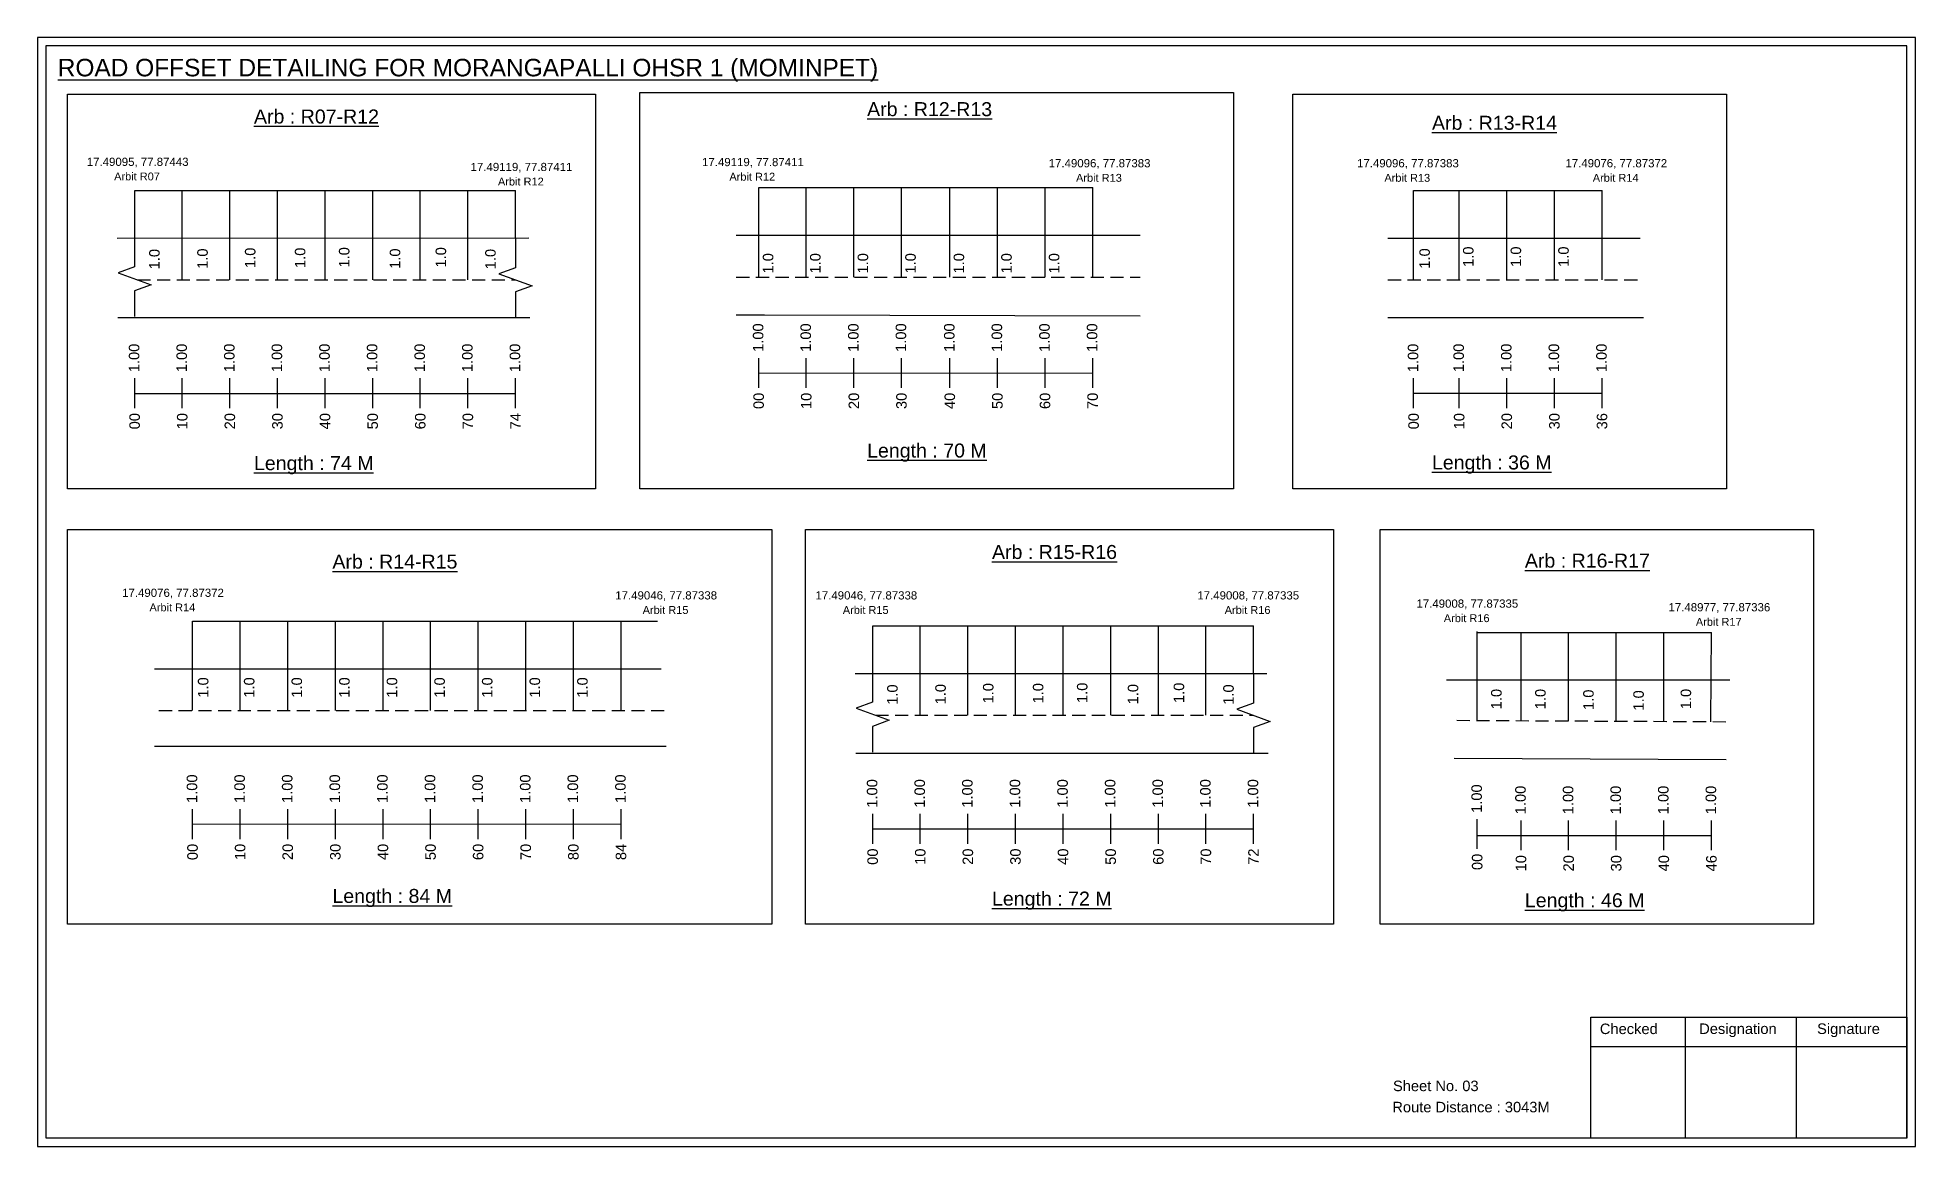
# Model space of a CAD drawing. Header units: inches. Extents: x 2380 to 8136, y 269 to 3641.
# Drawn here: x 4285 to 4822, y 1175 to 1492 of the extents above; entities that cross this region are included whole.
import ezdxf

# ---------------------------------------------------------------- set-up
doc = ezdxf.new("R2010")
doc.units = ezdxf.units.IN
doc.header["$MEASUREMENT"] = 0
doc.linetypes.add('DASHED2', pattern=[0.375, 0.25, -0.125])
doc.layers.add('PDF_Geometry', color=7, linetype='Continuous')
doc.layers.add('PDF_Text', color=5, linetype='Continuous')
doc.styles.add('PDF Arial', font='arial.ttf')
doc.styles.get("Standard").update_dxf_attribs({"font": 'arial.ttf'})

msp = doc.modelspace()

# ---------------------------------------------------------------- texts
at = {"color": 242, "true_color": 0xcd2027}
for s, height, p in [('%%UROAD OFFSET DETAILING FOR MORANGAPALLI OHSR 1 (MOMINPET)', 5, (4290.86, 1480.88)), ('%%UArb : R07-R12', 4, (4346.91, 1467.41)), ('%%UArb : R12-R13', 4, (4522.07, 1469.51)), ('%%UArb : R13-R14', 4, (4683.44, 1465.61)), ('%%ULength : 70 M', 4, (4522.07, 1372.01)), ('%%ULength : 74 M', 4, (4346.91, 1368.41)), ('%%ULength : 36 M', 4, (4683.44, 1368.61)), ('%%UArb : R15-R16', 4, (4557.75, 1343.03)), ('%%UArb : R14-R15', 4, (4369.32, 1340.29)), ('%%UArb : R16-R17', 4, (4709.98, 1340.56)), ('%%ULength : 84 M', 4, (4369.32, 1244.79)), ('%%ULength : 72 M', 4, (4557.75, 1244.03)), ('%%ULength : 46 M', 4, (4709.98, 1243.56))]:
    msp.add_text(s, height=height, dxfattribs=at).set_placement(p)
at = {"color": 5}
for s, height, p in [('17.49095, 77.87443', 2.34, (4299.14, 1455.3)), ('17.49119, 77.87411', 2.34, (4408.79, 1453.83)), ('17.49119, 77.87411', 2.34, (4474.91, 1455.23)), ('17.49096, 77.87383', 2.34, (4573.94, 1454.9)), ('17.49096, 77.87383', 2.34, (4662.03, 1454.9)), ('17.49076, 77.87372', 2.34, (4721.56, 1454.9)), ('Arbit R07', 2.246, (4306.96, 1451.17)), ('Arbit R12', 2.246, (4416.61, 1449.71)), ('Arbit R12', 2.246, (4482.73, 1451.1)), ('Arbit R13', 2.246, (4581.76, 1450.77)), ('Arbit R13', 2.246, (4669.85, 1450.77)), ('Arbit R14', 2.246, (4729.38, 1450.77)), ('17.49076, 77.87372', 2.34, (4309.24, 1332.21)), ('17.49046, 77.87338', 2.34, (4450.13, 1331.47)), ('17.49046, 77.87338', 2.34, (4507.31, 1331.47)), ('17.49008, 77.87335', 2.34, (4616.41, 1331.47)), ('17.49008, 77.87335', 2.34, (4679, 1329.12)), ('Arbit R14', 2.246, (4317.06, 1328.08)), ('Arbit R15', 2.246, (4457.95, 1327.34)), ('Arbit R15', 2.246, (4515.13, 1327.34)), ('Arbit R16', 2.246, (4624.23, 1327.34)), ('Arbit R16', 2.246, (4686.82, 1325)), ('17.48977, 77.87336', 2.34, (4751.01, 1328.08)), ('Arbit R17', 2.246, (4758.83, 1323.95))]:
    msp.add_text(s, height=height, dxfattribs=at).set_placement(p)
for p in [(4319.96, 1425.76), (4333.71, 1425.89), (4347.33, 1426.14), (4361.59, 1426.14), (4374.18, 1426.27), (4388.7, 1425.89), (4401.8, 1426.27), (4415.96, 1425.77), (4495.28, 1424.56), (4508.77, 1424.56), (4522.37, 1424.56), (4535.97, 1424.56), (4549.79, 1424.56), (4563.39, 1424.56), (4576.99, 1424.56), (4682.84, 1425.95), (4695.31, 1426.45), (4708.91, 1426.45), (4722.51, 1426.45), (4333.89, 1303.42), (4347.04, 1303.42), (4360.64, 1303.42), (4374.24, 1303.42), (4387.84, 1303.42), (4401.44, 1303.42), (4415.04, 1303.42), (4428.64, 1303.42), (4442.24, 1303.42), (4530.8, 1301.38), (4544.55, 1301.5), (4558.17, 1301.76), (4572.43, 1301.76), (4585.02, 1301.89), (4599.54, 1301.5), (4612.65, 1301.89), (4626.81, 1301.39), (4703.33, 1300.1), (4715.91, 1300.1), (4729.64, 1299.91), (4743.96, 1299.71), (4757.48, 1300.12)]:
    msp.add_text('1.0', height=3, rotation=90).set_placement(p)
at = {"color": 217, "true_color": 0x93278f}
for s, p in [('1.00', (4492.43, 1402.17)), ('1.00', (4506.03, 1402.17)), ('1.00', (4519.63, 1402.17)), ('1.00', (4533.23, 1402.17)), ('1.00', (4547.04, 1402.17)), ('1.00', (4560.64, 1402.17)), ('1.00', (4574.24, 1402.17)), ('1.00', (4587.84, 1402.17)), ('1.00', (4314.16, 1396.37)), ('1.00', (4327.76, 1396.37)), ('1.00', (4341.36, 1396.37)), ('1.00', (4354.96, 1396.37)), ('1.00', (4368.56, 1396.37)), ('1.00', (4382.16, 1396.37)), ('1.00', (4395.76, 1396.37)), ('1.00', (4409.36, 1396.37)), ('1.00', (4422.96, 1396.37)), ('1.00', (4679.53, 1396.37)), ('1.00', (4692.56, 1396.37)), ('1.00', (4706.16, 1396.37)), ('1.00', (4719.76, 1396.37)), ('1.00', (4733.36, 1396.37)), ('00', (4492.58, 1385.85)), ('10', (4506.18, 1385.85)), ('20', (4519.78, 1385.85)), ('30', (4533.38, 1385.85)), ('40', (4547.19, 1385.85)), ('50', (4560.79, 1385.85)), ('60', (4574.39, 1385.85)), ('70', (4587.99, 1385.85)), ('00', (4314.31, 1380.05)), ('10', (4327.91, 1380.05)), ('20', (4341.51, 1380.05)), ('30', (4355.11, 1380.05)), ('40', (4368.71, 1380.05)), ('50', (4382.31, 1380.05)), ('60', (4395.91, 1380.05)), ('70', (4409.51, 1380.05)), ('74', (4423.11, 1380.05)), ('00', (4679.68, 1380.05)), ('10', (4692.71, 1380.05)), ('20', (4706.31, 1380.05)), ('30', (4719.91, 1380.05)), ('36', (4733.51, 1380.05)), ('1.00', (4330.7, 1273.34)), ('1.00', (4344.3, 1273.34)), ('1.00', (4357.9, 1273.34)), ('1.00', (4371.5, 1273.34)), ('1.00', (4385.1, 1273.34)), ('1.00', (4398.7, 1273.34)), ('1.00', (4412.3, 1273.34)), ('1.00', (4425.9, 1273.34)), ('1.00', (4439.5, 1273.34)), ('1.00', (4453.1, 1273.34)), ('1.00', (4525, 1271.99)), ('1.00', (4538.6, 1271.99)), ('1.00', (4552.2, 1271.99)), ('1.00', (4565.8, 1271.99)), ('1.00', (4579.4, 1271.99)), ('1.00', (4593, 1271.99)), ('1.00', (4606.6, 1271.99)), ('1.00', (4620.2, 1271.99)), ('1.00', (4633.8, 1271.99)), ('1.00', (4697.7, 1270.5)), ('1.00', (4710.22, 1270.11)), ('1.00', (4723.82, 1270.11)), ('1.00', (4737.42, 1270.11)), ('1.00', (4751.02, 1270.11)), ('1.00', (4764.62, 1270.11)), ('00', (4330.85, 1257.02)), ('10', (4344.45, 1257.02)), ('20', (4358.05, 1257.02)), ('30', (4371.65, 1257.02)), ('40', (4385.25, 1257.02)), ('50', (4398.85, 1257.02)), ('60', (4412.45, 1257.02)), ('70', (4426.05, 1257.02)), ('80', (4439.65, 1257.02)), ('84', (4453.25, 1257.02)), ('00', (4525.15, 1255.67)), ('10', (4538.75, 1255.67)), ('20', (4552.35, 1255.67)), ('30', (4565.95, 1255.67)), ('40', (4579.55, 1255.67)), ('50', (4593.15, 1255.67)), ('60', (4606.75, 1255.67)), ('70', (4620.35, 1255.67)), ('72', (4633.95, 1255.67)), ('00', (4697.85, 1254.18)), ('10', (4710.37, 1253.79)), ('20', (4723.97, 1253.79)), ('30', (4737.57, 1253.79)), ('40', (4751.17, 1253.79)), ('46', (4764.77, 1253.79))]:
    msp.add_text(s, height=3, rotation=90, dxfattribs=at).set_placement(p)
for s, p in [('Sheet No. 03', (4672.3, 1191.04)), ('Route Distance : 3043M', (4672.11, 1184.99))]:
    msp.add_text(s, height=3).set_placement(p)
at = {"layer": 'PDF_Text', "color": 7, "attachment_point": 7, "style": 'PDF Arial'}
for s, insert, char_height in [('Checked', (4731.4, 1207.29), 3.001), ('Designation', (4759.78, 1206.46), 3.0006), ('Signature', (4793.46, 1206.46), 3.001)]:
    msp.add_mtext(s, dxfattribs=dict(at, insert=insert, char_height=char_height))

# ---------------------------------------------------------------- linework, layer by layer
at = {"color": 5}
for p, q in [((4491.1, 1449.1), (4586.52, 1449.1)), ((4312.83, 1448.31), (4421.63, 1448.31)), ((4678.2, 1448.31), (4732.04, 1448.31)), ((4329.38, 1325.28), (4462.15, 1325.28)), ((4523.67, 1323.93), (4632.47, 1323.93)), ((4696.37, 1322.05), (4763.29, 1322.05))]:
    msp.add_line(p, q, dxfattribs=at)
for p, q in [((4491.1, 1423.57), (4491.1, 1449.1)), ((4504.7, 1423.57), (4504.7, 1449.1)), ((4518.3, 1423.57), (4518.3, 1449.1)), ((4531.9, 1423.57), (4531.9, 1449.1)), ((4545.72, 1423.57), (4545.72, 1449.1)), ((4559.32, 1423.57), (4559.32, 1449.1)), ((4572.92, 1423.57), (4572.92, 1449.1)), ((4586.52, 1423.57), (4586.52, 1449.1)), ((4312.83, 1434.66), (4312.83, 1448.31)), ((4326.43, 1422.77), (4326.43, 1448.31)), ((4340.03, 1422.77), (4340.03, 1448.31)), ((4353.63, 1422.77), (4353.63, 1448.31)), ((4367.23, 1422.77), (4367.23, 1448.31)), ((4380.83, 1422.77), (4380.83, 1448.31)), ((4394.43, 1422.77), (4394.43, 1448.31)), ((4408.03, 1422.77), (4408.03, 1448.31)), ((4421.63, 1434.66), (4421.63, 1448.31)), ((4678.2, 1422.77), (4678.2, 1448.31)), ((4691.24, 1422.77), (4691.24, 1448.31)), ((4704.84, 1422.77), (4704.84, 1448.31)), ((4718.44, 1422.77), (4718.44, 1448.31)), ((4732.04, 1422.77), (4732.04, 1448.31)), ((4307.83, 1434.66), (4425.45, 1434.72)), ((4600.12, 1435.45), (4484.69, 1435.45)), ((4670.86, 1434.66), (4742.89, 1434.66)), ((4307.98, 1411.97), (4425.76, 1411.97)), ((4484.69, 1412.76), (4492.75, 1412.76)), ((4492.75, 1412.76), (4600.12, 1412.47)), ((4670.86, 1411.97), (4743.89, 1411.97)), ((4329.38, 1299.75), (4329.38, 1325.28)), ((4342.98, 1299.75), (4342.98, 1325.28)), ((4356.58, 1299.75), (4356.58, 1325.28)), ((4370.18, 1299.75), (4370.18, 1325.28)), ((4383.78, 1299.75), (4383.78, 1325.28)), ((4397.38, 1299.75), (4397.38, 1325.28)), ((4410.98, 1299.75), (4410.98, 1325.28)), ((4424.58, 1299.75), (4424.58, 1325.28)), ((4438.18, 1299.75), (4438.18, 1325.28)), ((4451.78, 1299.75), (4451.78, 1325.28)), ((4523.67, 1310.28), (4523.67, 1323.93)), ((4537.27, 1298.39), (4537.27, 1323.93)), ((4550.87, 1298.39), (4550.87, 1323.93)), ((4564.47, 1298.39), (4564.47, 1323.93)), ((4578.07, 1298.39), (4578.07, 1323.93)), ((4591.67, 1298.39), (4591.67, 1323.93)), ((4605.27, 1298.39), (4605.27, 1323.93)), ((4618.87, 1298.39), (4618.87, 1323.93)), ((4632.47, 1310.27), (4632.47, 1323.93)), ((4696.37, 1296.81), (4696.37, 1322.35)), ((4708.89, 1296.76), (4708.89, 1322.05)), ((4722.49, 1296.71), (4722.49, 1322.05)), ((4736.09, 1296.77), (4736.09, 1322.05)), ((4749.69, 1296.51), (4749.69, 1322.05)), ((4763.06, 1296.55), (4763.29, 1322.05)), ((4318.5, 1311.63), (4463.28, 1311.63)), ((4518.68, 1310.28), (4636.29, 1310.33)), ((4768.54, 1308.38), (4687.59, 1308.38)), ((4464.7, 1289.44), (4318.5, 1289.44)), ((4518.82, 1287.59), (4636.6, 1287.59)), ((4689.8, 1286.17), (4767.52, 1285.74))]:
    msp.add_line(p, q)
at = {"linetype": 'DASHED2', "ltscale": 15}
for p, q in [((4313.59, 1422.77), (4421.63, 1422.77)), ((4484.69, 1423.57), (4600.12, 1423.57)), ((4670.86, 1422.77), (4743.39, 1422.77)), ((4319.77, 1299.75), (4464.13, 1299.75)), ((4524.43, 1298.39), (4632.47, 1298.39)), ((4690.51, 1296.96), (4768.79, 1296.55))]:
    msp.add_line(p, q, dxfattribs=at)
at = {"color": 217, "true_color": 0x93278f}
for p, q in [((4491.1, 1391.87), (4491.1, 1400.43)), ((4504.7, 1391.87), (4504.7, 1400.43)), ((4518.3, 1391.87), (4518.3, 1400.43)), ((4531.9, 1391.87), (4531.9, 1400.43)), ((4545.72, 1391.87), (4545.72, 1400.43)), ((4559.32, 1391.87), (4559.32, 1400.43)), ((4572.92, 1391.87), (4572.92, 1400.43)), ((4586.52, 1391.87), (4586.52, 1400.43)), ((4491.1, 1396.14), (4586.52, 1396.2)), ((4312.83, 1386.08), (4312.83, 1394.63)), ((4312.83, 1390.34), (4421.63, 1390.34)), ((4326.43, 1386.08), (4326.43, 1394.63)), ((4340.03, 1386.08), (4340.03, 1394.63)), ((4353.63, 1386.08), (4353.63, 1394.63)), ((4367.23, 1386.08), (4367.23, 1394.63)), ((4380.83, 1386.08), (4380.83, 1394.63)), ((4394.43, 1386.08), (4394.43, 1394.63)), ((4408.03, 1386.08), (4408.03, 1394.63)), ((4421.63, 1386.08), (4421.63, 1394.63)), ((4678.2, 1386.08), (4678.2, 1394.63)), ((4678.2, 1390.35), (4732.04, 1390.36)), ((4691.24, 1386.08), (4691.24, 1394.63)), ((4704.84, 1386.08), (4704.84, 1394.63)), ((4718.44, 1386.08), (4718.44, 1394.63)), ((4732.04, 1386.08), (4732.04, 1394.63)), ((4329.38, 1263.05), (4329.38, 1271.61)), ((4342.98, 1263.05), (4342.98, 1271.61)), ((4356.58, 1263.05), (4356.58, 1271.61)), ((4370.18, 1263.05), (4370.18, 1271.61)), ((4383.78, 1263.05), (4383.78, 1271.61)), ((4397.38, 1263.05), (4397.38, 1271.61)), ((4410.98, 1263.05), (4410.98, 1271.61)), ((4424.58, 1263.05), (4424.58, 1271.61)), ((4438.18, 1263.05), (4438.18, 1271.61)), ((4451.78, 1263.05), (4451.78, 1271.61)), ((4329.38, 1267.32), (4451.78, 1267.34)), ((4523.67, 1261.69), (4523.67, 1270.25)), ((4537.27, 1261.69), (4537.27, 1270.25)), ((4550.87, 1261.69), (4550.87, 1270.25)), ((4564.47, 1261.69), (4564.47, 1270.25)), ((4578.07, 1261.69), (4578.07, 1270.25)), ((4591.67, 1261.69), (4591.67, 1270.25)), ((4605.27, 1261.69), (4605.27, 1270.25)), ((4618.87, 1261.69), (4618.87, 1270.25)), ((4632.47, 1261.69), (4632.47, 1270.25)), ((4696.37, 1260.2), (4696.37, 1268.76)), ((4708.89, 1259.82), (4708.89, 1268.37)), ((4722.49, 1259.82), (4722.49, 1268.37)), ((4736.09, 1259.82), (4736.09, 1268.37)), ((4749.69, 1259.82), (4749.69, 1268.37)), ((4763.29, 1259.82), (4763.29, 1268.37)), ((4523.67, 1265.96), (4632.47, 1265.96)), ((4696.37, 1264.08), (4763.29, 1264.1))]:
    msp.add_line(p, q, dxfattribs=at)
for points in [[(4293.6, 1475.79), (4444.45, 1475.79), (4444.45, 1363.11), (4293.6, 1363.11)], [(4457.18, 1476.27), (4626.79, 1476.27), (4626.79, 1363.11), (4457.18, 1363.11)], [(4643.74, 1475.79), (4767.54, 1475.79), (4767.54, 1363.11), (4643.74, 1363.11)], [(4293.6, 1351.41), (4494.84, 1351.41), (4494.84, 1238.73), (4293.6, 1238.73)], [(4504.45, 1351.41), (4655.3, 1351.41), (4655.3, 1238.73), (4504.45, 1238.73)], [(4668.67, 1351.41), (4792.47, 1351.41), (4792.47, 1238.73), (4668.67, 1238.73)]]:
    msp.add_lwpolyline(points, close=True)
at = {"linetype": 'Continuous'}
for points in [[(4312.81, 1434.94), (4312.81, 1426.51), (4308.07, 1424.78), (4317.55, 1421.33), (4312.81, 1419.61), (4312.81, 1412.26)], [(4421.63, 1434.66), (4421.63, 1426.23), (4416.89, 1424.5), (4426.37, 1421.05), (4421.63, 1419.32), (4421.63, 1411.97)], [(4523.65, 1310.56), (4523.65, 1302.13), (4518.91, 1300.4), (4528.4, 1296.95), (4523.65, 1295.22), (4523.65, 1287.87)], [(4632.47, 1310.27), (4632.47, 1301.84), (4627.73, 1300.12), (4637.22, 1296.66), (4632.47, 1294.94), (4632.47, 1287.59)]]:
    msp.add_lwpolyline(points, dxfattribs=at)
at = {"layer": 'PDF_Geometry'}
for points in [[(4285.09, 1491.96), (4285.09, 1175.25), (4821.56, 1175.25), (4821.56, 1491.96)], [(4287.41, 1489.63), (4287.41, 1177.67), (4819.14, 1177.67), (4819.14, 1489.63)]]:
    msp.add_lwpolyline(points, close=True, dxfattribs=at)
at = {"layer": 'PDF_Geometry', "color": 242, "true_color": 0xcc1f26}
msp.add_lwpolyline([(4819.14, 1177.57), (4728.8, 1177.57), (4728.8, 1212.18), (4819.14, 1212.18)], close=True, dxfattribs=at)
for points in [[(4755.78, 1212.18), (4755.78, 1177.57)], [(4787.51, 1212.18), (4787.51, 1177.57)], [(4728.8, 1203.81), (4819.14, 1203.81)]]:
    msp.add_lwpolyline(points, dxfattribs=at)

msp.set_redraw_order([(e.dxf.handle, doc.entitydb.next_handle()) for e in msp.query("TEXT MTEXT ATTDEF DIMENSION ARC_DIMENSION")])  # texts and dimensions are drawn at this point

doc.saveas('drawing.dxf')
